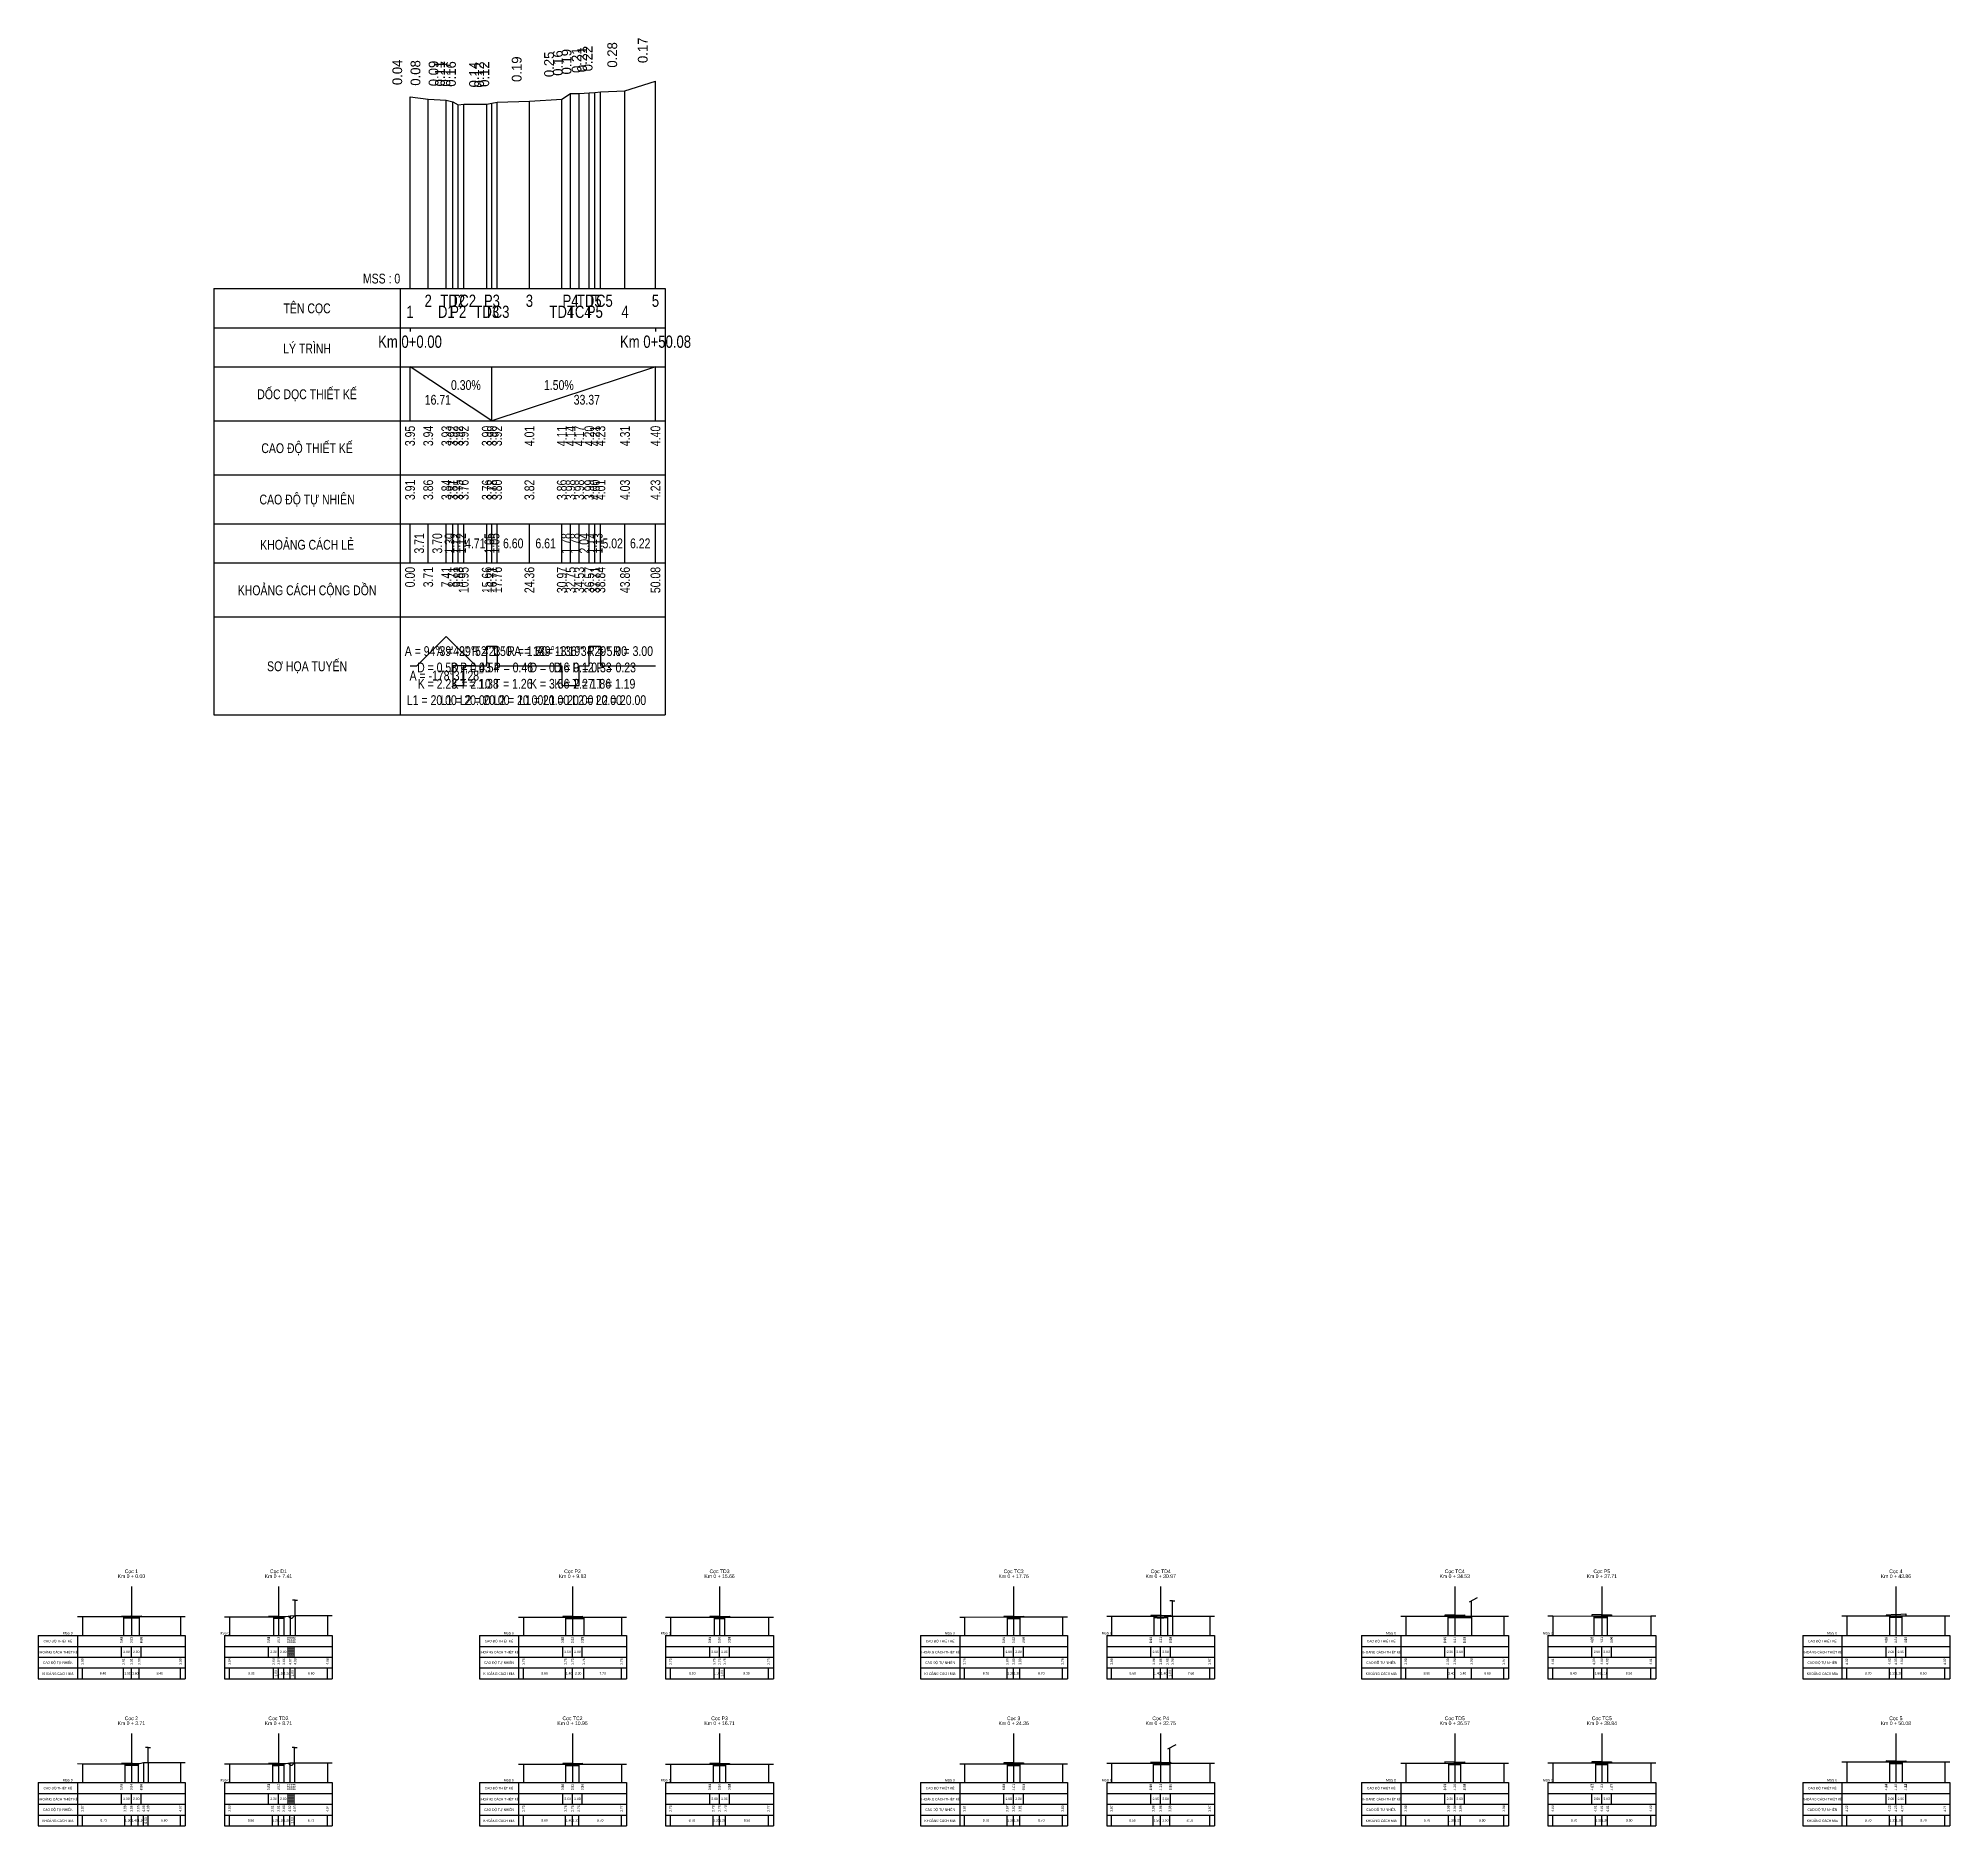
# Model space of a CAD drawing. Header units: inches. Extents: x 261 to 651, y -252 to 113.
import ezdxf
from ezdxf.enums import TextEntityAlignment as Align

# ---------------------------------------------------------------- set-up
doc = ezdxf.new("R2010")
doc.units = ezdxf.units.IN
doc.header["$MEASUREMENT"] = 0
for name, color, linetype in [('Bang TD tu nhien', 3, 'Continuous'), ('Bang TN tu nhien', 3, 'Continuous'), ('DD Ranh dan trong 1 trai', 2, 'Continuous'), ('Duong cu', 8, 'Continuous'), ('Duong do thiet ke', 2, 'Continuous'), ('Duong dong trac doc tu nhien', 9, 'Continuous'), ('Duong dong trac ngang tu nhien', 9, 'Continuous'), ('KH_VAT', 8, 'Continuous'), ('Mat duong PD 1', 1, 'Continuous'), ('Taluy', 1, 'Continuous'), ('Trac doc tu nhien', 3, 'Continuous'), ('Trac ngang tu nhien', 3, 'Continuous'), ('TracDoc', 7, 'Continuous'), ('TracNgang', 7, 'Continuous')]:
    doc.layers.add(name, color=color, linetype=linetype)
doc.styles.add('BangTD', font='viet buddy.shx', dxfattribs={"width": 0.8})
doc.styles.add('BangTN', font='viet buddy.shx', dxfattribs={"width": 0.8})

# ---------------------------------------------------------------- blocks, each defined once
blk = doc.blocks.new('CHIEUDUNGVAT12')
at = {"layer": 'KH_VAT', "color": 1}
for q in [(-2.5, 15.6), (2.5, 15.6)]:
    blk.add_line((0, 15.6), q, dxfattribs=at)
at = {"layer": 'KH_VAT', "color": 7}
blk.add_lwpolyline([(0, 0), (0, 15.6)], dxfattribs=at)
blk = doc.blocks.new('ChieuDungVat4.dwg')
at = {"layer": 'KH_VAT', "color": 1}
blk.add_blockref('CHIEUDUNGVAT12', (0, 0), dxfattribs=at)
blk = doc.blocks.new('ChieuDungVat2.dwg')
at = {"layer": 'KH_VAT', "color": 6}
for points in [[(-2.1, 14.6), (6.3, 19.1)], [(0, 0), (0, 15.7)]]:
    blk.add_lwpolyline(points, dxfattribs=at)

msp = doc.modelspace()

# ---------------------------------------------------------------- linework, layer by layer
at = {"layer": 'Bang TD tu nhien', "color": 3}
for p, q in [((296.85, 61.66), (296.85, -25.34)), ((296.85, 61.66), (388.94, 61.66)), ((334.85, 61.66), (334.85, -25.34)), ((388.94, 61.66), (388.94, -25.34)), ((296.85, 53.66), (388.94, 53.66)), ((296.85, 45.66), (388.94, 45.66)), ((296.85, 34.66), (388.94, 34.66)), ((296.85, 23.66), (388.94, 23.66)), ((296.85, 13.66), (388.94, 13.66)), ((296.85, 5.66), (388.94, 5.66)), ((296.85, -5.34), (388.94, -5.34)), ((296.85, -25.34), (388.94, -25.34))]:
    msp.add_line(p, q, dxfattribs=at)
at = {"layer": 'Bang TN tu nhien', "color": 3}
for p, q in [((280, -203.2), (280, -213.2)), ((310, -203.2), (310, -213.2)), ((370, -203.2), (370, -213.2)), ((400, -203.2), (400, -213.2)), ((460, -203.2), (460, -213.2)), ((490, -203.2), (490, -213.2)), ((550, -203.2), (550, -213.2)), ((580, -203.2), (580, -213.2)), ((640, -203.2), (640, -213.2)), ((261, -213.2), (261, -222)), ((261, -213.2), (291, -213.2)), ((269, -213.2), (269, -222)), ((291, -213.2), (291, -222)), ((299, -213.2), (299, -222)), ((299, -213.2), (321, -213.2)), ((321, -213.2), (321, -222)), ((351, -213.2), (351, -222)), ((351, -213.2), (381, -213.2)), ((359, -213.2), (359, -222)), ((381, -213.2), (381, -222)), ((389, -213.2), (389, -222)), ((389, -213.2), (411, -213.2)), ((411, -213.2), (411, -222)), ((441, -213.2), (441, -222)), ((441, -213.2), (471, -213.2)), ((449, -213.2), (449, -222)), ((471, -213.2), (471, -222)), ((479, -213.2), (479, -222)), ((479, -213.2), (501, -213.2)), ((501, -213.2), (501, -222)), ((531, -213.2), (531, -222)), ((531, -213.2), (561, -213.2)), ((539, -213.2), (539, -222)), ((561, -213.2), (561, -222)), ((569, -213.2), (569, -222)), ((569, -213.2), (591, -213.2)), ((591, -213.2), (591, -222)), ((621, -213.2), (621, -222)), ((621, -213.2), (651, -213.2)), ((629, -213.2), (629, -222)), ((651, -213.2), (651, -222)), ((261, -215.4), (291, -215.4)), ((261, -217.6), (291, -217.6)), ((299, -215.4), (321, -215.4)), ((299, -217.6), (321, -217.6)), ((351, -215.4), (381, -215.4)), ((351, -217.6), (381, -217.6)), ((389, -215.4), (411, -215.4)), ((389, -217.6), (411, -217.6)), ((441, -215.4), (471, -215.4)), ((441, -217.6), (471, -217.6)), ((479, -215.4), (501, -215.4)), ((479, -217.6), (501, -217.6)), ((531, -215.4), (561, -215.4)), ((531, -217.6), (561, -217.6)), ((569, -215.4), (591, -215.4)), ((569, -217.6), (591, -217.6)), ((621, -215.4), (651, -215.4)), ((621, -217.6), (651, -217.6)), ((261, -219.8), (291, -219.8)), ((261, -222), (291, -222)), ((299, -219.8), (321, -219.8)), ((299, -222), (321, -222)), ((351, -219.8), (381, -219.8)), ((351, -222), (381, -222)), ((389, -219.8), (411, -219.8)), ((389, -222), (411, -222)), ((441, -219.8), (471, -219.8)), ((441, -222), (471, -222)), ((479, -219.8), (501, -219.8)), ((479, -222), (501, -222)), ((531, -219.8), (561, -219.8)), ((531, -222), (561, -222)), ((569, -219.8), (591, -219.8)), ((569, -222), (591, -222)), ((621, -219.8), (651, -219.8)), ((621, -222), (651, -222)), ((280, -233.2), (280, -243.2)), ((310, -233.2), (310, -243.2)), ((370, -233.2), (370, -243.2)), ((400, -233.2), (400, -243.2)), ((460, -233.2), (460, -243.2)), ((490, -233.2), (490, -243.2)), ((550, -233.2), (550, -243.2)), ((580, -233.2), (580, -243.2)), ((640, -233.2), (640, -243.2)), ((261, -243.2), (261, -252)), ((261, -243.2), (291, -243.2)), ((261, -245.4), (291, -245.4)), ((269, -243.2), (269, -252)), ((291, -243.2), (291, -252)), ((299, -243.2), (299, -252)), ((299, -243.2), (321, -243.2)), ((299, -245.4), (321, -245.4)), ((321, -243.2), (321, -252)), ((351, -243.2), (351, -252)), ((351, -243.2), (381, -243.2)), ((351, -245.4), (381, -245.4)), ((359, -243.2), (359, -252)), ((381, -243.2), (381, -252)), ((389, -243.2), (389, -252)), ((389, -243.2), (411, -243.2)), ((389, -245.4), (411, -245.4)), ((411, -243.2), (411, -252)), ((441, -243.2), (441, -252)), ((441, -243.2), (471, -243.2)), ((441, -245.4), (471, -245.4)), ((449, -243.2), (449, -252)), ((471, -243.2), (471, -252)), ((479, -243.2), (479, -252)), ((479, -243.2), (501, -243.2)), ((479, -245.4), (501, -245.4)), ((501, -243.2), (501, -252)), ((531, -243.2), (531, -252)), ((531, -243.2), (561, -243.2)), ((531, -245.4), (561, -245.4)), ((539, -243.2), (539, -252)), ((561, -243.2), (561, -252)), ((569, -243.2), (569, -252)), ((569, -243.2), (591, -243.2)), ((569, -245.4), (591, -245.4)), ((591, -243.2), (591, -252)), ((621, -243.2), (621, -252)), ((621, -243.2), (651, -243.2)), ((621, -245.4), (651, -245.4)), ((629, -243.2), (629, -252)), ((651, -243.2), (651, -252)), ((261, -247.6), (291, -247.6)), ((299, -247.6), (321, -247.6)), ((351, -247.6), (381, -247.6)), ((389, -247.6), (411, -247.6)), ((441, -247.6), (471, -247.6)), ((479, -247.6), (501, -247.6)), ((531, -247.6), (561, -247.6)), ((569, -247.6), (591, -247.6)), ((621, -247.6), (651, -247.6)), ((261, -249.8), (291, -249.8)), ((261, -252), (291, -252)), ((299, -249.8), (321, -249.8)), ((299, -252), (321, -252)), ((351, -249.8), (381, -249.8)), ((351, -252), (381, -252)), ((389, -249.8), (411, -249.8)), ((389, -252), (411, -252)), ((441, -249.8), (471, -249.8)), ((441, -252), (471, -252)), ((479, -249.8), (501, -249.8)), ((479, -252), (501, -252)), ((531, -249.8), (561, -249.8)), ((531, -252), (561, -252)), ((569, -249.8), (591, -249.8)), ((569, -252), (591, -252)), ((621, -249.8), (651, -249.8)), ((621, -252), (651, -252))]:
    msp.add_line(p, q, dxfattribs=at)
at = {"layer": 'Duong cu'}
for points in [[(278.4, -209.29), (278.4, -209.58), (280, -209.58), (281.6, -209.59), (281.6, -209.3)], [(278.4, -209.36), (280, -209.36), (281.6, -209.37)], [(278.4, -209.46), (280, -209.46), (281.6, -209.47)], [(309, -209.36), (309, -209.65), (310, -209.65), (311.1, -209.63), (311.1, -209.34)], [(309, -209.43), (310, -209.43), (311.1, -209.41)], [(309, -209.53), (310, -209.53), (311.1, -209.51)], [(368.6, -209.45), (368.6, -209.74), (370, -209.74), (372.3, -209.74), (372.3, -209.45)], [(368.6, -209.52), (370, -209.52), (372.3, -209.52)], [(368.6, -209.62), (370, -209.62), (372.3, -209.62)], [(398.9, -209.44), (398.9, -209.73), (400, -209.73), (401, -209.73), (401, -209.44)], [(398.9, -209.51), (400, -209.51), (401, -209.51)], [(398.9, -209.61), (400, -209.61), (401, -209.61)], [(458.7, -209.4), (458.7, -209.69), (460, -209.69), (461.3, -209.69), (461.3, -209.4)], [(458.7, -209.47), (460, -209.47), (461.3, -209.47)], [(458.7, -209.57), (460, -209.57), (461.3, -209.57)], [(488.6, -209.22), (488.6, -209.51), (490, -209.63), (491.4, -209.51), (491.4, -209.22)], [(488.6, -209.29), (490, -209.41), (491.4, -209.29)], [(488.6, -209.39), (490, -209.51), (491.4, -209.39)], [(548.6, -209.21), (548.6, -209.5), (550, -209.51), (553.4, -209.51), (553.4, -209.22)], [(548.6, -209.28), (550, -209.29), (553.4, -209.29)], [(548.6, -209.38), (550, -209.39), (553.4, -209.39)], [(578.4, -209.2), (578.4, -209.49), (580, -209.49), (581.1, -209.49), (581.1, -209.2)], [(578.4, -209.27), (580, -209.27), (581.1, -209.27)], [(578.4, -209.37), (580, -209.37), (581.1, -209.37)], [(638.7, -209.17), (638.7, -209.46), (640, -209.46), (641.2, -209.46), (641.2, -209.17)], [(638.7, -209.24), (640, -209.24), (641.2, -209.24)], [(638.7, -209.34), (640, -209.34), (641.2, -209.34)], [(278.7, -239.34), (278.7, -239.63), (280, -239.63), (281.4, -239.64), (281.4, -239.35)], [(278.7, -239.41), (280, -239.41), (281.4, -239.42)], [(278.7, -239.51), (280, -239.51), (281.4, -239.52)], [(308.8, -239.39), (308.8, -239.68), (310, -239.68), (311.1, -239.66), (311.1, -239.37)], [(308.8, -239.46), (310, -239.46), (311.1, -239.44)], [(308.8, -239.56), (310, -239.56), (311.1, -239.54)], [(368.6, -239.44), (368.6, -239.73), (370, -239.73), (371.3, -239.73), (371.3, -239.44)], [(368.6, -239.51), (370, -239.51), (371.3, -239.51)], [(368.6, -239.61), (370, -239.61), (371.3, -239.61)], [(398.7, -239.42), (398.7, -239.71), (400, -239.71), (401.2, -239.71), (401.2, -239.42)], [(398.7, -239.49), (400, -239.49), (401.2, -239.49)], [(398.7, -239.59), (400, -239.59), (401.2, -239.59)], [(458.7, -239.38), (458.7, -239.67), (460, -239.67), (461.3, -239.68), (461.3, -239.39)], [(458.7, -239.45), (460, -239.45), (461.3, -239.46)], [(458.7, -239.55), (460, -239.55), (461.3, -239.56)], [(488.5, -239.22), (488.5, -239.51), (490, -239.51), (491.9, -239.51), (491.9, -239.22)], [(488.5, -239.29), (490, -239.29), (491.9, -239.29)], [(488.5, -239.39), (490, -239.39), (491.9, -239.39)], [(548.7, -239.21), (548.7, -239.5), (550, -239.5), (551.2, -239.5), (551.2, -239.21)], [(548.7, -239.28), (550, -239.28), (551.2, -239.28)], [(548.7, -239.38), (550, -239.38), (551.2, -239.38)], [(578.7, -239.19), (578.7, -239.48), (580, -239.48), (581.2, -239.48), (581.2, -239.19)], [(578.7, -239.26), (580, -239.26), (581.2, -239.26)], [(578.7, -239.36), (580, -239.36), (581.2, -239.36)], [(638.7, -238.97), (638.7, -239.26), (640, -239.26), (641.3, -239.27), (641.3, -238.98)], [(638.7, -239.04), (640, -239.04), (641.3, -239.05)], [(638.7, -239.14), (640, -239.14), (641.3, -239.15)]]:
    msp.add_lwpolyline(points, dxfattribs=at)
at = {"layer": 'Duong do thiet ke', "color": 1}
for centre in [(280, -209.25), (310, -209.27), (370, -209.28), (400, -209.29), (460, -209.28), (490, -209.08), (550, -209.03), (580, -208.98), (640, -208.89), (280, -239.26), (310, -239.27), (370, -239.28), (400, -239.3), (460, -239.18), (490, -239.06), (550, -239), (580, -238.97), (640, -238.8)]:
    msp.add_circle(centre, 0.1, dxfattribs=at)
at = {"layer": 'Duong dong trac doc tu nhien', "color": 8}
for p, q in [((369.6, 61.66), (369.6, 101.46)), ((371.38, 61.66), (371.38, 101.46)), ((373.42, 61.66), (373.42, 101.56)), ((374.56, 61.66), (374.56, 101.66)), ((375.69, 61.66), (375.69, 101.76)), ((380.71, 61.66), (380.71, 101.96)), ((386.93, 61.66), (386.93, 103.96)), ((336.85, 61.66), (336.85, 100.76)), ((340.56, 61.66), (340.56, 100.26)), ((344.26, 61.66), (344.26, 100.06)), ((345.56, 61.66), (345.56, 99.76)), ((346.68, 61.66), (346.68, 99.16)), ((347.8, 61.66), (347.8, 99.26)), ((352.51, 61.66), (352.51, 99.26)), ((353.56, 61.66), (353.56, 99.46)), ((354.61, 61.66), (354.61, 99.66)), ((361.21, 61.66), (361.21, 99.86)), ((367.82, 61.66), (367.82, 100.26))]:
    msp.add_line(p, q, dxfattribs=at)
at = {"layer": 'Duong dong trac ngang tu nhien', "color": 8}
for p, q in [((270, -209.29), (270, -213.2)), ((278.4, -209.29), (278.4, -213.2)), ((280, -209.29), (280, -213.2)), ((281.6, -209.3), (281.6, -213.2)), ((290, -209.3), (290, -213.2)), ((300, -209.36), (300, -213.2)), ((309, -209.36), (309, -213.2)), ((310, -209.36), (310, -213.2)), ((311.1, -209.34), (311.1, -213.2)), ((312.4, -209.13), (312.4, -213.2)), ((313.4, -209.12), (313.4, -213.2)), ((320, -209.12), (320, -213.2)), ((360, -209.44), (360, -213.2)), ((368.6, -209.45), (368.6, -213.2)), ((370, -209.45), (370, -213.2)), ((372.3, -209.45), (372.3, -213.2)), ((380, -209.44), (380, -213.2)), ((390, -209.44), (390, -213.2)), ((398.9, -209.44), (398.9, -213.2)), ((400, -209.44), (400, -213.2)), ((401, -209.44), (401, -213.2)), ((410, -209.44), (410, -213.2)), ((450, -209.41), (450, -213.2)), ((458.7, -209.4), (458.7, -213.2)), ((460, -209.4), (460, -213.2)), ((461.3, -209.4), (461.3, -213.2)), ((470, -209.4), (470, -213.2)), ((480, -209.22), (480, -213.2)), ((488.6, -209.22), (488.6, -213.2)), ((490, -209.34), (490, -213.2)), ((491.4, -209.22), (491.4, -213.2)), ((492.4, -209.22), (492.4, -213.2)), ((500, -209.22), (500, -213.2)), ((540, -209.21), (540, -213.2)), ((548.6, -209.21), (548.6, -213.2)), ((550, -209.22), (550, -213.2)), ((553.4, -209.22), (553.4, -213.2)), ((560, -209.22), (560, -213.2)), ((570, -209.19), (570, -213.2)), ((578.4, -209.2), (578.4, -213.2)), ((580, -209.2), (580, -213.2)), ((581.1, -209.2), (581.1, -213.2)), ((590, -209.18), (590, -213.2)), ((630, -209.17), (630, -213.2)), ((638.7, -209.17), (638.7, -213.2)), ((640, -209.17), (640, -213.2)), ((641.2, -209.17), (641.2, -213.2)), ((650, -209.17), (650, -213.2)), ((270, -239.33), (270, -243.2)), ((278.7, -239.34), (278.7, -243.2)), ((280, -239.34), (280, -243.2)), ((281.4, -239.35), (281.4, -243.2)), ((282.5, -239.12), (282.5, -243.2)), ((283.4, -239.12), (283.4, -243.2)), ((290, -239.12), (290, -243.2)), ((300, -239.39), (300, -243.2)), ((308.8, -239.39), (308.8, -243.2)), ((310, -239.39), (310, -243.2)), ((311.1, -239.37), (311.1, -243.2)), ((312.3, -239.18), (312.3, -243.2)), ((313.3, -239.17), (313.3, -243.2)), ((320, -239.16), (320, -243.2)), ((360, -239.44), (360, -243.2)), ((368.6, -239.44), (368.6, -243.2)), ((370, -239.44), (370, -243.2)), ((371.3, -239.44), (371.3, -243.2)), ((380, -239.43), (380, -243.2)), ((390, -239.44), (390, -243.2)), ((398.7, -239.42), (398.7, -243.2)), ((400, -239.42), (400, -243.2)), ((401.2, -239.42), (401.2, -243.2)), ((410, -239.42), (410, -243.2)), ((450, -239.38), (450, -243.2)), ((458.7, -239.38), (458.7, -243.2)), ((460, -239.38), (460, -243.2)), ((461.3, -239.39), (461.3, -243.2)), ((470, -239.39), (470, -243.2)), ((480, -239.22), (480, -243.2)), ((488.5, -239.22), (488.5, -243.2)), ((490, -239.22), (490, -243.2)), ((491.9, -239.22), (491.9, -243.2)), ((500, -239.22), (500, -243.2)), ((540, -239.21), (540, -243.2)), ((548.7, -239.21), (548.7, -243.2)), ((550, -239.21), (550, -243.2)), ((551.2, -239.21), (551.2, -243.2)), ((560, -239.21), (560, -243.2)), ((570, -239.19), (570, -243.2)), ((578.7, -239.19), (578.7, -243.2)), ((580, -239.19), (580, -243.2)), ((581.2, -239.19), (581.2, -243.2)), ((590, -239.19), (590, -243.2)), ((630, -238.97), (630, -243.2)), ((638.7, -238.97), (638.7, -243.2)), ((640, -238.97), (640, -243.2)), ((641.3, -238.98), (641.3, -243.2)), ((650, -238.98), (650, -243.2))]:
    msp.add_line(p, q, dxfattribs=at)
at = {"layer": 'Mat duong PD 1'}
for points in [[(280, -209.25), (278, -209.32)], [(280, -209.25), (282, -209.18)], [(310, -209.27), (308, -209.32)], [(310, -209.27), (312, -209.22)], [(370, -209.28), (368, -209.32)], [(370, -209.28), (372, -209.23)], [(400, -209.29), (398, -209.32)], [(400, -209.29), (402, -209.25)], [(460, -209.28), (458, -209.3)], [(460, -209.28), (462, -209.24)], [(490, -209.08), (488, -209.07)], [(490, -209.08), (492, -209.04)], [(550, -209.03), (548, -209.01)], [(550, -209.03), (552, -208.99)], [(580, -208.98), (578, -208.95)], [(580, -208.98), (582, -208.94)], [(640, -208.89), (638, -209.02)], [(640, -208.89), (642, -208.76)], [(280, -239.26), (278, -239.32)], [(280, -239.26), (282, -239.2)], [(310, -239.27), (308, -239.32)], [(310, -239.27), (312, -239.23)], [(370, -239.28), (368, -239.32)], [(370, -239.28), (372, -239.24)], [(400, -239.3), (398, -239.32)], [(400, -239.3), (402, -239.26)], [(460, -239.18), (458, -239.19)], [(460, -239.18), (462, -239.14)], [(490, -239.06), (488, -239.04)], [(490, -239.06), (492, -239.02)], [(550, -239), (548, -238.97)], [(550, -239), (552, -238.96)], [(580, -238.97), (578, -238.93)], [(580, -238.97), (582, -238.93)], [(640, -238.8), (638, -238.76)], [(640, -238.8), (642, -238.76)]]:
    msp.add_lwpolyline(points, dxfattribs=at)
at = {"layer": 'Taluy'}
for points in [[(278, -209.32), (278, -209.29)], [(282, -209.18), (282, -209.3), (282, -209.3)], [(308, -209.32), (308, -209.36), (308, -209.36)], [(312, -209.22), (312.4, -209.62), (312.8, -209.62), (313.2, -209.22), (313.2, -209.12)], [(368, -209.32), (368, -209.45), (368, -209.45)], [(372, -209.23), (372, -209.45), (372, -209.45)], [(398, -209.32), (398, -209.44), (398, -209.44)], [(402, -209.25), (402, -209.44), (402, -209.44)], [(458, -209.3), (458, -209.4), (458, -209.4)], [(462, -209.24), (462, -209.4), (462, -209.4)], [(488, -209.07), (488, -209.22), (488, -209.22)], [(492, -209.04), (492, -209.22), (492, -209.22)], [(548, -209.01), (548, -209.21), (548, -209.21)], [(552, -208.99), (552, -209.22), (552, -209.22)], [(578, -208.95), (578, -209.2), (578, -209.2)], [(582, -208.94), (582, -209.2), (582, -209.2)], [(638, -209.02), (638, -209.17), (638, -209.17)], [(642, -208.76), (642, -209.17)], [(278, -239.32), (278, -239.34), (278, -239.34)], [(282, -239.2), (282, -239.22), (282, -239.22)], [(308, -239.32), (308, -239.39), (308, -239.39)], [(312, -239.23), (312.4, -239.63), (312.8, -239.63), (313.2, -239.23), (313.2, -239.17)], [(368, -239.32), (368, -239.44), (368, -239.44)], [(372, -239.24), (372, -239.44), (372, -239.44)], [(398, -239.32), (398, -239.42), (398, -239.42)], [(402, -239.26), (402, -239.42), (402, -239.42)], [(458, -239.19), (458, -239.38), (458, -239.38)], [(462, -239.14), (462, -239.39), (462, -239.39)], [(488, -239.04), (488, -239.22), (488, -239.22)], [(492, -239.02), (492, -239.22), (492, -239.22)], [(548, -238.97), (548, -239.21), (548, -239.21)], [(552, -238.96), (552, -239.21), (552, -239.21)], [(578, -238.93), (578, -239.19), (578, -239.19)], [(582, -238.93), (582, -239.19), (582, -239.19)], [(638, -238.76), (638, -238.97), (638, -238.97)], [(642, -238.76), (642, -238.98), (642, -238.98)]]:
    msp.add_lwpolyline(points, dxfattribs=at)
at = {"layer": 'Trac doc tu nhien', "color": 3}
msp.add_lwpolyline([(336.85, 100.76), (340.56, 100.26), (344.26, 100.06), (345.56, 99.76), (346.68, 99.16), (347.8, 99.26), (352.51, 99.26), (353.56, 99.46), (354.61, 99.66), (361.21, 99.86), (367.82, 100.26), (369.6, 101.46), (371.38, 101.46), (373.42, 101.56), (374.56, 101.66), (375.69, 101.76), (380.71, 101.96), (386.93, 103.96)], dxfattribs=at)
at = {"layer": 'Trac ngang tu nhien', "color": 3}
for points in [[(269, -209.29), (270, -209.29), (278.4, -209.29), (280, -209.29), (281.6, -209.3), (290, -209.3), (291, -209.3)], [(299, -209.36), (300, -209.36), (309, -209.36), (310, -209.36), (311.1, -209.34), (312.4, -209.13), (313.4, -209.12), (320, -209.12), (321, -209.12)], [(359, -209.43), (360, -209.44), (368.6, -209.45), (370, -209.45), (372.3, -209.45), (380, -209.44), (381, -209.43)], [(389, -209.44), (390, -209.44), (398.9, -209.44), (400, -209.44), (401, -209.44), (410, -209.44), (411, -209.44)], [(449, -209.41), (450, -209.41), (458.7, -209.4), (460, -209.4), (461.3, -209.4), (470, -209.4), (471, -209.4)], [(479, -209.22), (480, -209.22), (488.6, -209.22), (490, -209.34), (491.4, -209.22), (492.4, -209.22), (500, -209.22), (501, -209.22)], [(539, -209.21), (540, -209.21), (548.6, -209.21), (550, -209.22), (553.4, -209.22), (560, -209.22), (561, -209.22)], [(569, -209.19), (570, -209.19), (578.4, -209.2), (580, -209.2), (581.1, -209.2), (590, -209.18), (591, -209.18)], [(629, -209.17), (630, -209.17), (638.7, -209.17), (640, -209.17), (641.2, -209.17), (650, -209.17), (651, -209.17)], [(269, -239.32), (270, -239.33), (278.7, -239.34), (280, -239.34), (281.4, -239.35), (282.5, -239.12), (283.4, -239.12), (290, -239.12), (291, -239.12)], [(299, -239.39), (300, -239.39), (308.8, -239.39), (310, -239.39), (311.1, -239.37), (312.3, -239.18), (313.3, -239.17), (320, -239.16), (321, -239.15)], [(359, -239.44), (360, -239.44), (368.6, -239.44), (370, -239.44), (371.3, -239.44), (380, -239.43), (381, -239.43)], [(389, -239.44), (390, -239.44), (398.7, -239.42), (400, -239.42), (401.2, -239.42), (410, -239.42), (411, -239.42)], [(449, -239.38), (450, -239.38), (458.7, -239.38), (460, -239.38), (461.3, -239.39), (470, -239.39), (471, -239.39)], [(479, -239.22), (480, -239.22), (488.5, -239.22), (490, -239.22), (491.9, -239.22), (500, -239.22), (501, -239.22)], [(539, -239.21), (540, -239.21), (548.7, -239.21), (550, -239.21), (551.2, -239.21), (560, -239.21), (561, -239.21)], [(569, -239.19), (570, -239.19), (578.7, -239.19), (580, -239.19), (581.2, -239.19), (590, -239.19), (591, -239.19)], [(629, -238.97), (630, -238.97), (638.7, -238.97), (640, -238.97), (641.3, -238.98), (650, -238.98), (651, -238.98)]]:
    msp.add_lwpolyline(points, dxfattribs=at)
at = {"layer": 'TracDoc', "color": 5}
for p, q in [((336.85, 53.66), (336.85, 52.86)), ((386.94, 53.66), (386.94, 52.86))]:
    msp.add_line(p, q, dxfattribs=at)
at = {"layer": 'TracDoc', "color": 2}
for p, q in [((336.85, 34.66), (336.85, 45.66)), ((353.56, 34.66), (336.85, 45.66)), ((353.56, 34.66), (353.56, 45.66)), ((386.93, 45.66), (353.56, 34.66)), ((386.93, 34.66), (386.93, 45.66))]:
    msp.add_line(p, q, dxfattribs=at)
at = {"layer": 'TracDoc', "color": 3}
for p, q in [((336.85, 5.66), (336.85, 13.66)), ((340.56, 5.66), (340.56, 13.66)), ((344.26, 5.66), (344.26, 13.66)), ((345.56, 5.66), (345.56, 13.66)), ((346.68, 5.66), (346.68, 13.66)), ((347.8, 5.66), (347.8, 13.66)), ((352.51, 5.66), (352.51, 13.66)), ((353.56, 5.66), (353.56, 13.66)), ((354.61, 5.66), (354.61, 13.66)), ((361.21, 5.66), (361.21, 13.66)), ((367.82, 5.66), (367.82, 13.66)), ((369.6, 5.66), (369.6, 13.66)), ((371.38, 5.66), (371.38, 13.66)), ((373.42, 5.66), (373.42, 13.66)), ((374.56, 5.66), (374.56, 13.66)), ((375.69, 5.66), (375.69, 13.66)), ((380.71, 5.66), (380.71, 13.66)), ((386.93, 5.66), (386.93, 13.66))]:
    msp.add_line(p, q, dxfattribs=at)
at = {"layer": 'TracDoc', "color": 1}
msp.add_lwpolyline([(336.85, -15.34), (338.26, -15.34), (344.26, -9.34), (350.26, -15.34), (345.57, -15.34), (345.57, -19.34), (347.8, -19.34), (347.8, -15.34), (352.52, -15.34), (352.52, -11.34), (354.62, -11.34), (354.62, -15.34), (367.83, -15.34), (367.83, -19.34), (371.39, -19.34), (371.39, -15.34), (373.42, -15.34), (373.42, -11.34), (375.7, -11.34), (375.7, -15.34), (386.94, -15.34)], dxfattribs=at)
at = {"layer": 'TracNgang', "color": 2}
for p, q in [((278, -217.6), (278, -215.4)), ((280, -217.6), (280, -215.4)), ((282, -217.6), (282, -215.4)), ((308, -217.6), (308, -215.4)), ((310, -217.6), (310, -215.4)), ((312, -217.6), (312, -215.4)), ((312.4, -217.6), (312.4, -215.4)), ((312.8, -217.6), (312.8, -215.4)), ((313.2, -217.6), (313.2, -215.4)), ((368, -217.6), (368, -215.4)), ((370, -217.6), (370, -215.4)), ((372, -217.6), (372, -215.4)), ((398, -217.6), (398, -215.4)), ((400, -217.6), (400, -215.4)), ((402, -217.6), (402, -215.4)), ((458, -217.6), (458, -215.4)), ((460, -217.6), (460, -215.4)), ((462, -217.6), (462, -215.4)), ((488, -217.6), (488, -215.4)), ((490, -217.6), (490, -215.4)), ((492, -217.6), (492, -215.4)), ((548, -217.6), (548, -215.4)), ((550, -217.6), (550, -215.4)), ((552, -217.6), (552, -215.4)), ((578, -217.6), (578, -215.4)), ((580, -217.6), (580, -215.4)), ((582, -217.6), (582, -215.4)), ((638, -217.6), (638, -215.4)), ((640, -217.6), (640, -215.4)), ((642, -217.6), (642, -215.4)), ((278, -247.6), (278, -245.4)), ((280, -247.6), (280, -245.4)), ((282, -247.6), (282, -245.4)), ((308, -247.6), (308, -245.4)), ((310, -247.6), (310, -245.4)), ((312, -247.6), (312, -245.4)), ((312.4, -247.6), (312.4, -245.4)), ((312.8, -247.6), (312.8, -245.4)), ((313.2, -247.6), (313.2, -245.4)), ((368, -247.6), (368, -245.4)), ((370, -247.6), (370, -245.4)), ((372, -247.6), (372, -245.4)), ((398, -247.6), (398, -245.4)), ((400, -247.6), (400, -245.4)), ((402, -247.6), (402, -245.4)), ((458, -247.6), (458, -245.4)), ((460, -247.6), (460, -245.4)), ((462, -247.6), (462, -245.4)), ((488, -247.6), (488, -245.4)), ((490, -247.6), (490, -245.4)), ((492, -247.6), (492, -245.4)), ((548, -247.6), (548, -245.4)), ((550, -247.6), (550, -245.4)), ((552, -247.6), (552, -245.4)), ((578, -247.6), (578, -245.4)), ((580, -247.6), (580, -245.4)), ((582, -247.6), (582, -245.4)), ((638, -247.6), (638, -245.4)), ((640, -247.6), (640, -245.4)), ((642, -247.6), (642, -245.4))]:
    msp.add_line(p, q, dxfattribs=at)
at = {"layer": 'TracNgang', "color": 3}
for p, q in [((270, -222), (270, -219.8)), ((278.4, -222), (278.4, -219.8)), ((280, -222), (280, -219.8)), ((281.6, -222), (281.6, -219.8)), ((290, -222), (290, -219.8)), ((300, -222), (300, -219.8)), ((309, -222), (309, -219.8)), ((310, -222), (310, -219.8)), ((311.1, -222), (311.1, -219.8)), ((312.4, -222), (312.4, -219.8)), ((313.4, -222), (313.4, -219.8)), ((320, -222), (320, -219.8)), ((360, -222), (360, -219.8)), ((368.6, -222), (368.6, -219.8)), ((370, -222), (370, -219.8)), ((372.3, -222), (372.3, -219.8)), ((380, -222), (380, -219.8)), ((390, -222), (390, -219.8)), ((398.9, -222), (398.9, -219.8)), ((400, -222), (400, -219.8)), ((401, -222), (401, -219.8)), ((410, -222), (410, -219.8)), ((450, -222), (450, -219.8)), ((458.7, -222), (458.7, -219.8)), ((460, -222), (460, -219.8)), ((461.3, -222), (461.3, -219.8)), ((470, -222), (470, -219.8)), ((480, -222), (480, -219.8)), ((488.6, -222), (488.6, -219.8)), ((490, -222), (490, -219.8)), ((491.4, -222), (491.4, -219.8)), ((492.4, -222), (492.4, -219.8)), ((500, -222), (500, -219.8)), ((540, -222), (540, -219.8)), ((548.6, -222), (548.6, -219.8)), ((550, -222), (550, -219.8)), ((553.4, -222), (553.4, -219.8)), ((560, -222), (560, -219.8)), ((570, -222), (570, -219.8)), ((578.4, -222), (578.4, -219.8)), ((580, -222), (580, -219.8)), ((581.1, -222), (581.1, -219.8)), ((590, -222), (590, -219.8)), ((630, -222), (630, -219.8)), ((638.7, -222), (638.7, -219.8)), ((640, -222), (640, -219.8)), ((641.2, -222), (641.2, -219.8)), ((650, -222), (650, -219.8)), ((270, -252), (270, -249.8)), ((278.7, -252), (278.7, -249.8)), ((280, -252), (280, -249.8)), ((281.4, -252), (281.4, -249.8)), ((282.5, -252), (282.5, -249.8)), ((283.4, -252), (283.4, -249.8)), ((290, -252), (290, -249.8)), ((300, -252), (300, -249.8)), ((308.8, -252), (308.8, -249.8)), ((310, -252), (310, -249.8)), ((311.1, -252), (311.1, -249.8)), ((312.3, -252), (312.3, -249.8)), ((313.3, -252), (313.3, -249.8)), ((320, -252), (320, -249.8)), ((360, -252), (360, -249.8)), ((368.6, -252), (368.6, -249.8)), ((370, -252), (370, -249.8)), ((371.3, -252), (371.3, -249.8)), ((380, -252), (380, -249.8)), ((390, -252), (390, -249.8)), ((398.7, -252), (398.7, -249.8)), ((400, -252), (400, -249.8)), ((401.2, -252), (401.2, -249.8)), ((410, -252), (410, -249.8)), ((450, -252), (450, -249.8)), ((458.7, -252), (458.7, -249.8)), ((460, -252), (460, -249.8)), ((461.3, -252), (461.3, -249.8)), ((470, -252), (470, -249.8)), ((480, -252), (480, -249.8)), ((488.5, -252), (488.5, -249.8)), ((490, -252), (490, -249.8)), ((491.9, -252), (491.9, -249.8)), ((500, -252), (500, -249.8)), ((540, -252), (540, -249.8)), ((548.7, -252), (548.7, -249.8)), ((550, -252), (550, -249.8)), ((551.2, -252), (551.2, -249.8)), ((560, -252), (560, -249.8)), ((570, -252), (570, -249.8)), ((578.7, -252), (578.7, -249.8)), ((580, -252), (580, -249.8)), ((581.2, -252), (581.2, -249.8)), ((590, -252), (590, -249.8)), ((630, -252), (630, -249.8)), ((638.7, -252), (638.7, -249.8)), ((640, -252), (640, -249.8)), ((641.3, -252), (641.3, -249.8)), ((650, -252), (650, -249.8))]:
    msp.add_line(p, q, dxfattribs=at)

# ---------------------------------------------------------------- block references
at = {"color": 3, "xscale": 0.2, "yscale": 0.2000000000000002, "zscale": 0.2}
for name, p in [('ChieuDungVat4.dwg', (313.4, -209.12)), ('ChieuDungVat4.dwg', (492.4, -209.22)), ('ChieuDungVat2.dwg', (553.4, -209.22)), ('ChieuDungVat4.dwg', (283.4, -239.12)), ('ChieuDungVat4.dwg', (313.3, -239.17)), ('ChieuDungVat2.dwg', (491.9, -239.22))]:
    msp.add_blockref(name, p, dxfattribs=at)

# ---------------------------------------------------------------- texts
at = {"layer": 'Bang TD tu nhien', "color": 3, "style": 'BangTD', "width": 0.8}
for s, p in [('TÊN CỌC', (315.85, 57.66)), ('LÝ TRÌNH', (315.85, 49.66)), ('DỐC DỌC THIẾT KẾ', (315.85, 40.16)), ('CAO ĐỘ THIẾT KẾ', (315.85, 29.16)), ('CAO ĐỘ TỰ NHIÊN', (315.85, 18.66)), ('KHOẢNG CÁCH LẺ', (315.85, 9.66)), ('KHOẢNG CÁCH CỘNG DỒN', (315.85, 0.16)), ('SƠ HỌA TUYẾN', (315.85, -15.34))]:
    msp.add_text(s, height=2, dxfattribs=at).set_placement(p, align=Align.MIDDLE)
at = {"layer": 'Bang TN tu nhien', "color": 3, "style": 'BangTN', "width": 0.8}
for s, p in [('CAO ĐỘ THIẾT KẾ', (265, -214.3)), ('CAO ĐỘ THIẾT KẾ', (355, -214.3)), ('CAO ĐỘ THIẾT KẾ', (445, -214.3)), ('CAO ĐỘ THIẾT KẾ', (535, -214.3)), ('CAO ĐỘ THIẾT KẾ', (625, -214.3)), ('KHOẢNG CÁCH THIÊT KẾ', (265, -216.5)), ('CAO ĐỘ TỰ NHIÊN', (265, -218.7)), ('KHOẢNG CÁCH THIÊT KẾ', (355, -216.5)), ('CAO ĐỘ TỰ NHIÊN', (355, -218.7)), ('KHOẢNG CÁCH THIÊT KẾ', (445, -216.5)), ('CAO ĐỘ TỰ NHIÊN', (445, -218.7)), ('KHOẢNG CÁCH THIÊT KẾ', (535, -216.5)), ('CAO ĐỘ TỰ NHIÊN', (535, -218.7)), ('KHOẢNG CÁCH THIÊT KẾ', (625, -216.5)), ('CAO ĐỘ TỰ NHIÊN', (625, -218.7)), ('KHOẢNG CÁCH MIA', (265, -220.9)), ('KHOẢNG CÁCH MIA', (355, -220.9)), ('KHOẢNG CÁCH MIA', (445, -220.9)), ('KHOẢNG CÁCH MIA', (535, -220.9)), ('KHOẢNG CÁCH MIA', (625, -220.9)), ('CAO ĐỘ THIẾT KẾ', (265, -244.3)), ('CAO ĐỘ THIẾT KẾ', (355, -244.3)), ('CAO ĐỘ THIẾT KẾ', (445, -244.3)), ('CAO ĐỘ THIẾT KẾ', (535, -244.3)), ('CAO ĐỘ THIẾT KẾ', (625, -244.3)), ('KHOẢNG CÁCH THIÊT KẾ', (265, -246.5)), ('CAO ĐỘ TỰ NHIÊN', (265, -248.7)), ('KHOẢNG CÁCH THIÊT KẾ', (355, -246.5)), ('CAO ĐỘ TỰ NHIÊN', (355, -248.7)), ('KHOẢNG CÁCH THIÊT KẾ', (445, -246.5)), ('CAO ĐỘ TỰ NHIÊN', (445, -248.7)), ('KHOẢNG CÁCH THIÊT KẾ', (535, -246.5)), ('CAO ĐỘ TỰ NHIÊN', (535, -248.7)), ('KHOẢNG CÁCH THIÊT KẾ', (625, -246.5)), ('CAO ĐỘ TỰ NHIÊN', (625, -248.7)), ('KHOẢNG CÁCH MIA', (265, -250.9)), ('KHOẢNG CÁCH MIA', (355, -250.9)), ('KHOẢNG CÁCH MIA', (445, -250.9)), ('KHOẢNG CÁCH MIA', (535, -250.9)), ('KHOẢNG CÁCH MIA', (625, -250.9))]:
    msp.add_text(s, height=0.5, dxfattribs=at).set_placement(p, align=Align.MIDDLE)
at = {"layer": 'DD Ranh dan trong 1 trai', "color": 2}
for s, p in [('0.25', (366.82, 104.79)), ('0.16', (368.6, 105.06)), ('0.19', (370.38, 105.33)), ('0.21', (372.42, 105.63)), ('0.21', (373.56, 105.8)), ('0.22', (374.69, 105.97)), ('0.28', (379.71, 106.72)), ('0.17', (385.93, 107.66)), ('0.04', (335.85, 103.16)), ('0.08', (339.56, 103.04)), ('0.09', (343.26, 102.93)), ('0.11', (344.56, 102.89)), ('0.17', (345.68, 102.86)), ('0.16', (346.8, 102.83)), ('0.14', (351.51, 102.69)), ('0.12', (352.56, 102.66)), ('0.12', (353.61, 102.81)), ('0.19', (360.21, 103.8))]:
    msp.add_text(s, height=2, rotation=90, dxfattribs=at).set_placement(p, align=Align.BOTTOM_LEFT)
at = {"layer": 'Trac doc tu nhien', "color": 3, "insert": (334.85, 62.66), "char_height": 2, "attachment_point": 9, "style": 'BangTD'}
msp.add_mtext('MSS : 0', dxfattribs=at)
at = {"layer": 'Trac ngang tu nhien', "color": 3, "style": 'BangTN'}
for s, p in [('Km 0 + 0.00', (280, -201.45)), ('Cọc 1', (280, -200.45)), ('Km 0 + 7.41', (310, -201.45)), ('Cọc D1', (310, -200.45)), ('Km 0 + 9.83', (370, -201.45)), ('Cọc P2', (370, -200.45)), ('Km 0 + 15.66', (400, -201.45)), ('Cọc TD3', (400, -200.45)), ('Km 0 + 17.76', (460, -201.45)), ('Cọc TC3', (460, -200.45)), ('Km 0 + 30.97', (490, -201.45)), ('Cọc TD4', (490, -200.45)), ('Km 0 + 34.53', (550, -201.45)), ('Cọc TC4', (550, -200.45)), ('Km 0 + 37.71', (580, -201.45)), ('Cọc P5', (580, -200.45)), ('Km 0 + 43.86', (640, -201.45)), ('Cọc 4', (640, -200.45)), ('Cọc 2', (280, -230.45)), ('Cọc TD2', (310, -230.45)), ('Cọc TC2', (370, -230.45)), ('Cọc P3', (400, -230.45)), ('Cọc 3', (460, -230.45)), ('Cọc P4', (490, -230.45)), ('Cọc TD5', (550, -230.45)), ('Cọc TC5', (580, -230.45)), ('Cọc 5', (640, -230.45)), ('Km 0 + 3.71', (280, -231.45)), ('Km 0 + 8.71', (310, -231.45)), ('Km 0 + 10.95', (370, -231.45)), ('Km 0 + 16.71', (400, -231.45)), ('Km 0 + 24.36', (460, -231.45)), ('Km 0 + 32.75', (490, -231.45)), ('Km 0 + 36.57', (550, -231.45)), ('Km 0 + 38.84', (580, -231.45)), ('Km 0 + 50.08', (640, -231.45))]:
    msp.add_text(s, height=0.75, dxfattribs=at).set_placement(p, align=Align.CENTER)
at = {"layer": 'Trac ngang tu nhien', "color": 3, "char_height": 0.5, "style": 'BangTN'}
for insert, attachment_point in [((268, -212.95), 9), ((298, -212.95), 7), ((358, -212.95), 9), ((388, -212.95), 7), ((448, -212.95), 9), ((478, -212.95), 7), ((538, -212.95), 9), ((568, -212.95), 7), ((628, -212.95), 9), ((268, -242.95), 9), ((298, -242.95), 7), ((358, -242.95), 9), ((388, -242.95), 7), ((448, -242.95), 9), ((478, -242.95), 7), ((538, -242.95), 9), ((568, -242.95), 7), ((628, -242.95), 9)]:
    msp.add_mtext('MSS 0', dxfattribs=dict(at, insert=insert, attachment_point=attachment_point))
at = {"layer": 'TracDoc', "color": 5, "style": 'BangTD', "width": 0.8}
for s, p in [('2', (340.56, 60.41)), ('TD2', (345.56, 60.41)), ('TC2', (347.8, 60.41)), ('P3', (353.56, 60.41)), ('3', (361.21, 60.41)), ('P4', (369.6, 60.41)), ('TD5', (373.42, 60.41)), ('TC5', (375.69, 60.41)), ('5', (386.93, 60.41)), ('Km 0+0.00', (336.85, 52.06)), ('Km 0+50.08', (386.94, 52.06))]:
    msp.add_text(s, height=2.5, dxfattribs=at).set_placement(p, align=Align.TOP_CENTER)
for s, p in [('1', (336.85, 54.91)), ('D1', (344.26, 54.91)), ('P2', (346.68, 54.91)), ('TD3', (352.51, 54.91)), ('TC3', (354.61, 54.91)), ('TD4', (367.82, 54.91)), ('TC4', (371.38, 54.91)), ('P5', (374.56, 54.91)), ('4', (380.71, 54.91))]:
    msp.add_text(s, height=2.5, dxfattribs=at).set_placement(p, align=Align.BOTTOM_CENTER)
at = {"layer": 'TracDoc', "color": 2, "style": 'BangTD', "width": 0.8}
msp.add_text('0.30%', height=2, dxfattribs=at).set_placement((345.21, 40.36), align=Align.BOTTOM_LEFT)
msp.add_text('1.50%', height=2, dxfattribs=at).set_placement((370.25, 40.36), align=Align.BOTTOM_RIGHT)
msp.add_text('16.71', height=2, dxfattribs=at).set_placement((345.21, 39.96), align=Align.TOP_RIGHT)
msp.add_text('33.37', height=2, dxfattribs=at).set_placement((370.25, 39.96), align=Align.TOP_LEFT)
for s, p in [('3.95', (336.85, 33.66)), ('3.94', (340.56, 33.66)), ('3.93', (344.26, 33.66)), ('3.92', (345.56, 33.66)), ('3.92', (346.68, 33.66)), ('3.92', (347.8, 33.66)), ('3.90', (352.51, 33.66)), ('3.90', (353.56, 33.66)), ('3.92', (354.61, 33.66)), ('4.01', (361.21, 33.66)), ('4.11', (367.82, 33.66)), ('4.14', (369.6, 33.66)), ('4.17', (371.38, 33.66)), ('4.20', (373.42, 33.66)), ('4.21', (374.56, 33.66)), ('4.23', (375.69, 33.66)), ('4.31', (380.71, 33.66)), ('4.40', (386.93, 33.66))]:
    msp.add_text(s, height=2, rotation=90, dxfattribs=at).set_placement(p, align=Align.MIDDLE_RIGHT)
at = {"layer": 'TracDoc', "color": 3, "style": 'BangTD', "width": 0.8}
for s, p in [('3.91', (336.85, 22.66)), ('3.86', (340.56, 22.66)), ('3.84', (344.26, 22.66)), ('3.81', (345.56, 22.66)), ('3.75', (346.68, 22.66)), ('3.76', (347.8, 22.66)), ('3.76', (352.51, 22.66)), ('3.78', (353.56, 22.66)), ('3.80', (354.61, 22.66)), ('3.82', (361.21, 22.66)), ('3.86', (367.82, 22.66)), ('3.98', (369.6, 22.66)), ('3.98', (371.38, 22.66)), ('3.99', (373.42, 22.66)), ('4.00', (374.56, 22.66)), ('4.01', (375.69, 22.66)), ('4.03', (380.71, 22.66)), ('4.23', (386.93, 22.66)), ('0.00', (336.85, 4.86)), ('3.71', (340.56, 4.86)), ('7.41', (344.26, 4.86)), ('8.71', (345.56, 4.86)), ('9.83', (346.68, 4.86)), ('10.95', (347.8, 4.86)), ('15.66', (352.51, 4.86)), ('16.71', (353.56, 4.86)), ('17.76', (354.61, 4.86)), ('24.36', (361.21, 4.86)), ('30.97', (367.82, 4.86)), ('32.75', (369.6, 4.86)), ('34.53', (371.38, 4.86)), ('36.57', (373.42, 4.86)), ('37.71', (374.56, 4.86)), ('38.84', (375.69, 4.86)), ('43.86', (380.71, 4.86)), ('50.08', (386.93, 4.86))]:
    msp.add_text(s, height=2, rotation=90, dxfattribs=at).set_placement(p, align=Align.MIDDLE_RIGHT)
for s, p in [('3.71', (338.71, 9.66)), ('3.70', (342.41, 9.66)), ('1.30', (344.91, 9.66)), ('1.12', (346.12, 9.66)), ('1.12', (347.24, 9.66)), ('1.05', (353.04, 9.66)), ('1.05', (354.09, 9.66)), ('1.78', (368.71, 9.66)), ('1.78', (370.49, 9.66)), ('2.04', (372.4, 9.66)), ('1.14', (373.99, 9.66)), ('1.13', (375.13, 9.66))]:
    msp.add_text(s, height=2, rotation=90, dxfattribs=at).set_placement(p, align=Align.MIDDLE_CENTER)
for s, p in [('4.71', (350.16, 9.66)), ('6.60', (357.91, 9.66)), ('6.61', (364.52, 9.66)), ('5.02', (378.2, 9.66)), ('6.22', (383.82, 9.66))]:
    msp.add_text(s, height=2, dxfattribs=at).set_placement(p, align=Align.MIDDLE_CENTER)
at = {"layer": 'TracDoc', "color": 1, "char_height": 2, "attachment_point": 5, "style": 'BangTD'}
for s, insert in [("A = 94°39'42'' R = 1.50^M^JD = 0.53 P = 0.54^M^JK = 2.23 T = 1.38^M^JL1 = 20.00 L2 = 20.00", (346.69, -17.34)), ("A = -99°52'23'' R = 1.50^M^JD = 0.43 P = 0.46^M^JK = 2.10 T = 1.26^M^JL1 = 20.00 L2 = 20.00", (353.57, -17.34)), ("A = 139°13'19'' R = 5.00^M^JD = 0.16 P = 0.33^M^JK = 3.56 T = 1.86^M^JL1 = 20.00 L2 = 20.00", (369.61, -17.34)), ("A = -136°34'29'' R = 3.00^M^JD = 0.12 P = 0.23^M^JK = 2.27 T = 1.19^M^JL1 = 20.00 L2 = 20.00", (374.56, -17.34)), ("A = -178°31'28''", (344.26, -17.34))]:
    msp.add_mtext(s, dxfattribs=dict(at, insert=insert))
at = {"layer": 'TracNgang', "color": 2, "style": 'BangTN', "width": 0.8}
for s, p in [('3.91', (278, -213.45)), ('3.88', (278, -213.45)), ('3.95', (280, -213.45)), ('4.02', (282, -213.45)), ('3.90', (282, -213.45)), ('3.84', (308, -213.45)), ('3.88', (308, -213.45)), ('3.93', (310, -213.45)), ('3.98', (312, -213.45)), ('3.58', (312.4, -213.45)), ('3.58', (312.8, -213.45)), ('3.98', (313.2, -213.45)), ('4.08', (313.2, -213.45)), ('3.75', (368, -213.45)), ('3.88', (368, -213.45)), ('3.92', (370, -213.45)), ('3.97', (372, -213.45)), ('3.75', (372, -213.45)), ('3.76', (398, -213.45)), ('3.87', (398, -213.45)), ('3.90', (400, -213.45)), ('3.94', (402, -213.45)), ('3.76', (402, -213.45)), ('3.80', (458, -213.45)), ('3.89', (458, -213.45)), ('3.92', (460, -213.45)), ('3.96', (462, -213.45)), ('3.80', (462, -213.45)), ('3.98', (488, -213.45)), ('4.13', (488, -213.45)), ('4.11', (490, -213.45)), ('3.98', (492, -213.45)), ('4.15', (492, -213.45)), ('3.99', (548, -213.45)), ('4.19', (548, -213.45)), ('4.17', (550, -213.45)), ('4.21', (552, -213.45)), ('3.98', (552, -213.45)), ('4.00', (578, -213.45)), ('4.25', (578, -213.45)), ('4.21', (580, -213.45)), ('4.25', (582, -213.45)), ('4.00', (582, -213.45)), ('4.03', (638, -213.45)), ('4.18', (638, -213.45)), ('4.31', (640, -213.45)), ('4.43', (642, -213.45)), ('4.03', (642, -213.45)), ('3.86', (278, -243.45)), ('3.88', (278, -243.45)), ('3.94', (280, -243.45)), ('4.00', (282, -243.45)), ('3.98', (282, -243.45)), ('3.81', (308, -243.45)), ('3.88', (308, -243.45)), ('3.92', (310, -243.45)), ('3.97', (312, -243.45)), ('3.57', (312.4, -243.45)), ('3.57', (312.8, -243.45)), ('3.97', (313.2, -243.45)), ('4.03', (313.2, -243.45)), ('3.76', (368, -243.45)), ('3.88', (368, -243.45)), ('3.92', (370, -243.45)), ('3.96', (372, -243.45)), ('3.76', (372, -243.45)), ('3.78', (398, -243.45)), ('3.87', (398, -243.45)), ('3.90', (400, -243.45)), ('3.94', (402, -243.45)), ('3.78', (402, -243.45)), ('3.82', (458, -243.45)), ('4.01', (458, -243.45)), ('4.01', (460, -243.45)), ('4.05', (462, -243.45)), ('3.81', (462, -243.45)), ('3.98', (488, -243.45)), ('4.16', (488, -243.45)), ('4.14', (490, -243.45)), ('4.18', (492, -243.45)), ('3.98', (492, -243.45)), ('3.99', (548, -243.45)), ('4.23', (548, -243.45)), ('4.20', (550, -243.45)), ('4.24', (552, -243.45)), ('3.99', (552, -243.45)), ('4.01', (578, -243.45)), ('4.27', (578, -243.45)), ('4.23', (580, -243.45)), ('4.27', (582, -243.45)), ('4.01', (582, -243.45)), ('4.23', (638, -243.45)), ('4.44', (638, -243.45)), ('4.40', (640, -243.45)), ('4.22', (642, -243.45)), ('4.44', (642, -243.45))]:
    msp.add_text(s, height=0.5, rotation=90, dxfattribs=at).set_placement(p, align=Align.MIDDLE_RIGHT)
at = {"layer": 'TracNgang', "color": 3, "style": 'BangTN', "width": 0.8}
for s, p in [('3.90', (270, -217.85)), ('3.91', (278.4, -217.85)), ('3.91', (280, -217.85)), ('3.90', (281.6, -217.85)), ('3.90', (290, -217.85)), ('3.84', (300, -217.85)), ('3.84', (309, -217.85)), ('3.84', (310, -217.85)), ('3.86', (311.1, -217.85)), ('4.07', (312.4, -217.85)), ('4.08', (313.4, -217.85)), ('4.08', (320, -217.85)), ('3.76', (360, -217.85)), ('3.75', (368.6, -217.85)), ('3.75', (370, -217.85)), ('3.75', (372.3, -217.85)), ('3.76', (380, -217.85)), ('3.75', (390, -217.85)), ('3.76', (398.9, -217.85)), ('3.76', (400, -217.85)), ('3.76', (401, -217.85)), ('3.75', (410, -217.85)), ('3.79', (450, -217.85)), ('3.80', (458.7, -217.85)), ('3.80', (460, -217.85)), ('3.80', (461.3, -217.85)), ('3.79', (470, -217.85)), ('3.98', (480, -217.85)), ('3.98', (488.6, -217.85)), ('3.86', (490, -217.85)), ('3.98', (491.4, -217.85)), ('3.98', (492.4, -217.85)), ('3.97', (500, -217.85)), ('3.98', (540, -217.85)), ('3.99', (548.6, -217.85)), ('3.98', (550, -217.85)), ('3.98', (553.4, -217.85)), ('3.97', (560, -217.85)), ('4.01', (570, -217.85)), ('4.00', (578.4, -217.85)), ('4.00', (580, -217.85)), ('4.00', (581.1, -217.85)), ('4.01', (590, -217.85)), ('4.02', (630, -217.85)), ('4.03', (638.7, -217.85)), ('4.03', (640, -217.85)), ('4.03', (641.2, -217.85)), ('4.02', (650, -217.85)), ('3.87', (270, -247.85)), ('3.86', (278.7, -247.85)), ('3.86', (280, -247.85)), ('3.85', (281.4, -247.85)), ('4.08', (282.5, -247.85)), ('4.08', (283.4, -247.85)), ('4.07', (290, -247.85)), ('3.80', (300, -247.85)), ('3.81', (308.8, -247.85)), ('3.81', (310, -247.85)), ('3.83', (311.1, -247.85)), ('4.02', (312.3, -247.85)), ('4.03', (313.3, -247.85)), ('4.04', (320, -247.85)), ('3.75', (360, -247.85)), ('3.76', (368.6, -247.85)), ('3.76', (370, -247.85)), ('3.76', (371.3, -247.85)), ('3.77', (380, -247.85)), ('3.76', (390, -247.85)), ('3.78', (398.7, -247.85)), ('3.78', (400, -247.85)), ('3.78', (401.2, -247.85)), ('3.77', (410, -247.85)), ('3.81', (450, -247.85)), ('3.82', (458.7, -247.85)), ('3.82', (460, -247.85)), ('3.81', (461.3, -247.85)), ('3.80', (470, -247.85)), ('3.97', (480, -247.85)), ('3.98', (488.5, -247.85)), ('3.98', (490, -247.85)), ('3.98', (491.9, -247.85)), ('3.97', (500, -247.85)), ('3.98', (540, -247.85)), ('3.99', (548.7, -247.85)), ('3.99', (550, -247.85)), ('3.99', (551.2, -247.85)), ('3.98', (560, -247.85)), ('4.00', (570, -247.85)), ('4.01', (578.7, -247.85)), ('4.01', (580, -247.85)), ('4.01', (581.2, -247.85)), ('4.00', (590, -247.85)), ('4.22', (630, -247.85)), ('4.23', (638.7, -247.85)), ('4.23', (640, -247.85)), ('4.22', (641.3, -247.85)), ('4.21', (650, -247.85))]:
    msp.add_text(s, height=0.5, rotation=90, dxfattribs=at).set_placement(p, align=Align.MIDDLE_RIGHT)
at = {"layer": 'TracNgang', "color": 2, "style": 'BangTN', "width": 0.8}
for p in [(279, -216.5), (281, -216.5), (309, -216.5), (311, -216.5), (369, -216.5), (371, -216.5), (399, -216.5), (401, -216.5), (459, -216.5), (461, -216.5), (489, -216.5), (491, -216.5), (549, -216.5), (551, -216.5), (579, -216.5), (581, -216.5), (639, -216.5), (641, -216.5), (279, -246.5), (281, -246.5), (309, -246.5), (311, -246.5), (369, -246.5), (371, -246.5), (399, -246.5), (401, -246.5), (459, -246.5), (461, -246.5), (489, -246.5), (491, -246.5), (549, -246.5), (551, -246.5), (579, -246.5), (581, -246.5), (639, -246.5), (641, -246.5)]:
    msp.add_text('2.00', height=0.5, dxfattribs=at).set_placement(p, align=Align.MIDDLE)
for p in [(312.2, -216.5), (312.6, -216.5), (313, -216.5), (312.2, -246.5), (312.6, -246.5), (313, -246.5)]:
    msp.add_text('0.40', height=0.5, rotation=90, dxfattribs=at).set_placement(p, align=Align.MIDDLE)
at = {"layer": 'TracNgang', "color": 3, "style": 'BangTN', "width": 0.8}
for s, p in [('8.40', (274.2, -220.9)), ('1.60', (279.2, -220.9)), ('1.60', (280.8, -220.9)), ('8.40', (285.8, -220.9)), ('9.00', (304.5, -220.9)), ('1.10', (310.55, -220.9)), ('1.30', (311.75, -220.9)), ('6.60', (316.7, -220.9)), ('8.60', (364.3, -220.9)), ('1.40', (369.3, -220.9)), ('2.30', (371.15, -220.9)), ('7.70', (376.15, -220.9)), ('8.90', (394.45, -220.9)), ('1.10', (399.45, -220.9)), ('9.00', (405.5, -220.9)), ('8.70', (454.35, -220.9)), ('1.30', (459.35, -220.9)), ('1.30', (460.65, -220.9)), ('8.70', (465.65, -220.9)), ('8.60', (484.3, -220.9)), ('1.40', (489.3, -220.9)), ('1.40', (490.7, -220.9)), ('7.60', (496.2, -220.9)), ('8.60', (544.3, -220.9)), ('1.40', (549.3, -220.9)), ('3.40', (551.7, -220.9)), ('6.60', (556.7, -220.9)), ('8.40', (574.2, -220.9)), ('1.60', (579.2, -220.9)), ('1.10', (580.55, -220.9)), ('8.90', (585.55, -220.9)), ('8.70', (634.35, -220.9)), ('1.30', (639.35, -220.9)), ('1.20', (640.6, -220.9)), ('8.80', (645.6, -220.9)), ('8.70', (274.35, -250.9)), ('1.30', (279.35, -250.9)), ('1.40', (280.7, -250.9)), ('1.10', (281.95, -250.9)), ('6.60', (286.7, -250.9)), ('8.80', (304.4, -250.9)), ('1.20', (309.4, -250.9)), ('1.10', (310.55, -250.9)), ('1.20', (311.7, -250.9)), ('6.70', (316.65, -250.9)), ('8.60', (364.3, -250.9)), ('1.40', (369.3, -250.9)), ('1.30', (370.65, -250.9)), ('8.70', (375.65, -250.9)), ('8.70', (394.35, -250.9)), ('1.30', (399.35, -250.9)), ('1.20', (400.6, -250.9)), ('8.80', (405.6, -250.9)), ('8.70', (454.35, -250.9)), ('1.30', (459.35, -250.9)), ('1.30', (460.65, -250.9)), ('8.70', (465.65, -250.9)), ('8.50', (484.25, -250.9)), ('1.50', (489.25, -250.9)), ('1.90', (490.95, -250.9)), ('8.10', (495.95, -250.9)), ('8.70', (544.35, -250.9)), ('1.30', (549.35, -250.9)), ('1.20', (550.6, -250.9)), ('8.80', (555.6, -250.9)), ('8.70', (574.35, -250.9)), ('1.30', (579.35, -250.9)), ('1.20', (580.6, -250.9)), ('8.80', (585.6, -250.9)), ('8.70', (634.35, -250.9)), ('1.30', (639.35, -250.9)), ('1.30', (640.65, -250.9)), ('8.70', (645.65, -250.9))]:
    msp.add_text(s, height=0.5, dxfattribs=at).set_placement(p, align=Align.MIDDLE)
for s, p in [('1.00', (309.5, -220.9)), ('1.00', (312.9, -220.9)), ('1.00', (400.5, -220.9)), ('1.00', (491.9, -220.9)), ('0.90', (282.95, -250.9)), ('1.00', (312.8, -250.9))]:
    msp.add_text(s, height=0.5, rotation=90, dxfattribs=at).set_placement(p, align=Align.MIDDLE)

doc.saveas('drawing.dxf')
